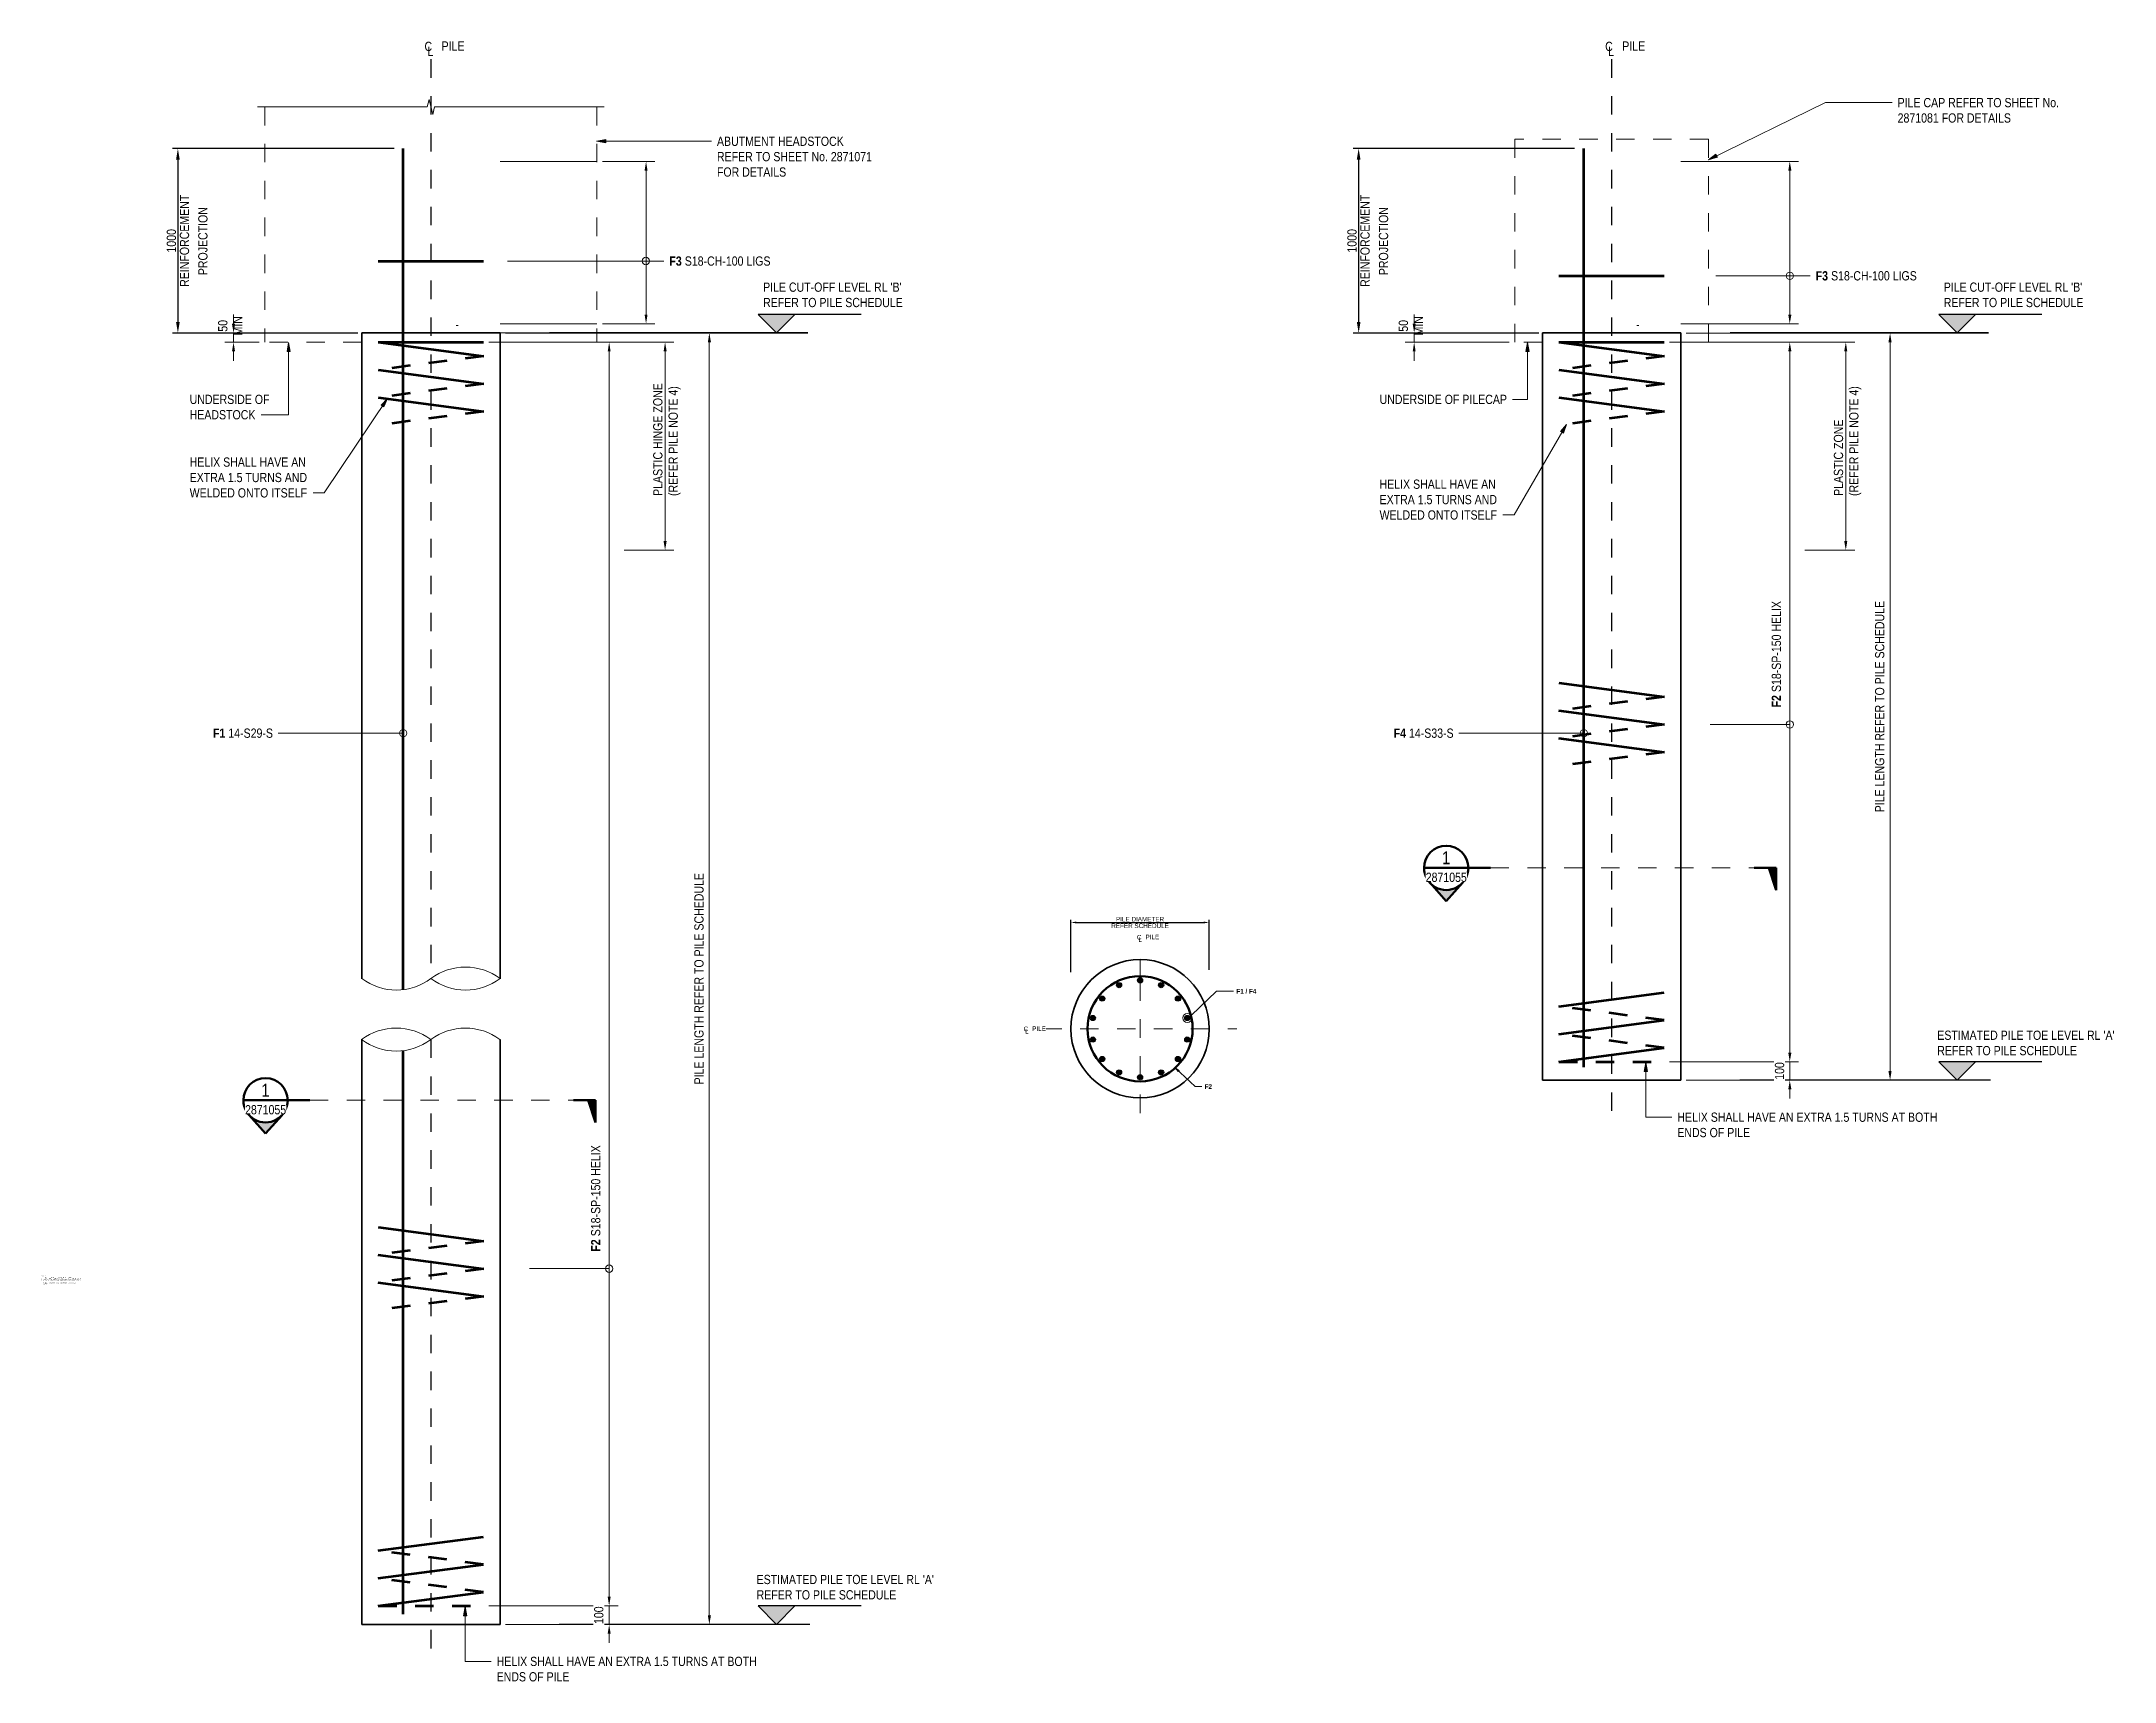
# Model space of a CAD drawing. Header units: metres. Extents: x 1.3 to 12.5, y 0.4 to 9.3.
import ezdxf

# ---------------------------------------------------------------- set-up
doc = ezdxf.new("R2010")
doc.units = ezdxf.units.M
for name, pattern in [('Dot_Section Line', [0.02, 0, -0.02]), ('JacobsCenter', [0.015, 0.009, -0.0015, 0.003, -0.0015]), ('JacobsDash', [0.0045, 0.003, -0.0015])]:
    doc.linetypes.add(name, pattern=pattern)
doc.layers.get('Defpoints').update_dxf_attribs({"color": 41})
for name, color, linetype, lineweight in [('D-BDGE', 7, 'Continuous', 13), ('D-BDGE-LINE', 7, 'Continuous', 9), ('D-ENHA-ANNO-TEXT', 7, 'Continuous', 9), ('D-ENHA-GEN-LINE', 7, 'Continuous', 9), ('D-ENHA-TEXT', 7, 'Continuous', 9), ('D-ENHA-TEXT-DIMS', 7, 'Continuous', 9)]:
    doc.layers.add(name, color=color, linetype=linetype, lineweight=lineweight)
doc.styles.add('Arial Narrow', font='ARIALN.TTF', dxfattribs={"height": 0.0035})
doc.styles.add('Arial Narrow_1', font='ARIALN.TTF', dxfattribs={"height": 0.005})
doc.styles.add('Arial Narrow_2', font='ARIALN.TTF', dxfattribs={"height": 0.05})
doc.styles.add('Arial Narrow_3', font='ARIALN.TTF', dxfattribs={"height": 0.0025})
doc.styles.add('Arial Narrow_4', font='ARIALN.TTF', dxfattribs={"height": 0.07})
doc.styles.add('Arial Narrow_5', font='ARIALN.TTF', dxfattribs={"height": 0.025})
doc.styles.add('Arial Narrow_B', font='ARIALNB.TTF', dxfattribs={"height": 0.05})
doc.styles.add('Arial Narrow_B_1', font='ARIALNB.TTF', dxfattribs={"height": 0.025})
doc.dimstyles.new('____ddd____', dxfattribs={"dimscale": 0.3048, "dimtxt": 0.051172, "dimasz": 0.19685, "dimexe": 0.098425, "dimexo": 0.065617, "dimgap": 0.032808, "dimtad": 1, "dimdec": 0, "dimlfac": 1000, "dimzin": 0, "dimdsep": 46, "dimtxsty": 'Arial Narrow_2', "dimsah": 1, "dimcen": 0.09, "dimaunit": 1, "dimadec": 4, "dimazin": 0, "dimtfac": 1, "dimtdec": 4, "dimtix": 1, "dimtmove": 0, "dimatfit": 3, "dimfxl": 1, "dimtvp": 1, "dimtolj": 1, "dimtzin": 0, "dimarcsym": 2})
doc.dimstyles.new('____ddd_____1', dxfattribs={"dimscale": 0.3048, "dimtxt": 0.025586, "dimasz": 0.098425, "dimexe": 0.049213, "dimexo": 0.032808, "dimgap": 0.016404, "dimtad": 1, "dimdec": 0, "dimlfac": 1000, "dimzin": 0, "dimdsep": 46, "dimtxsty": 'Arial Narrow_5', "dimsah": 1, "dimcen": 0.09, "dimaunit": 1, "dimadec": 4, "dimazin": 0, "dimtfac": 1, "dimtdec": 4, "dimtix": 1, "dimtmove": 0, "dimatfit": 3, "dimfxl": 1, "dimtvp": 1, "dimtolj": 1, "dimtzin": 0, "dimarcsym": 2})
doc.dimstyles.new('Dimension_Standard_O__mm_', dxfattribs={"dimscale": 0.3048, "dimtxt": 0.051172, "dimasz": 0.164042, "dimexe": 0.15748, "dimexo": 0.098425, "dimgap": 0.098425, "dimtad": 1, "dimdec": 0, "dimlfac": 1000, "dimzin": 0, "dimdsep": 46, "dimtxsty": 'Arial Narrow_2', "dimsah": 1, "dimcen": 0.09, "dimaunit": 1, "dimadec": 4, "dimazin": 0, "dimtfac": 1, "dimtdec": 4, "dimtix": 1, "dimtmove": 0, "dimatfit": 3, "dimfxl": 1, "dimtvp": 1, "dimtfill": 1, "dimtolj": 1, "dimtzin": 0, "dimlwd": 18, "dimlwe": 18, "dimarcsym": 2})
doc.dimstyles.new('Dimension_Standard_O__mm__1', dxfattribs={"dimscale": 0.3048, "dimtxt": 0.051172, "dimasz": 0.164042, "dimexe": 0.15748, "dimexo": 0.098425, "dimgap": 0.098425, "dimtad": 1, "dimdec": 0, "dimlfac": 1000, "dimzin": 0, "dimdsep": 46, "dimtxsty": 'Arial Narrow_2', "dimsah": 1, "dimcen": 0.09, "dimaunit": 1, "dimadec": 4, "dimazin": 0, "dimtfac": 1, "dimtdec": 4, "dimtix": 1, "dimtmove": 2, "dimatfit": 3, "dimfxl": 1, "dimtvp": 1, "dimtfill": 1, "dimtolj": 1, "dimtzin": 0, "dimlwd": 18, "dimlwe": 18, "dimarcsym": 2})
doc.dimstyles.new('Dimension_Standard_T__mm_', dxfattribs={"dimscale": 0.3048, "dimtxt": 0.051172, "dimasz": 0.164042, "dimexe": 0.15748, "dimexo": 0.098425, "dimgap": 0.065617, "dimtad": 1, "dimdec": 0, "dimlfac": 1000, "dimzin": 0, "dimdsep": 46, "dimtxsty": 'Arial Narrow_2', "dimsah": 1, "dimcen": 0.09, "dimaunit": 1, "dimadec": 4, "dimazin": 0, "dimtfac": 1, "dimtdec": 4, "dimtix": 1, "dimtmove": 2, "dimatfit": 3, "dimfxl": 1, "dimtvp": 1, "dimtolj": 1, "dimtzin": 0, "dimlwd": 18, "dimlwe": 18, "dimarcsym": 2})

msp = doc.modelspace()

# ---------------------------------------------------------------- texts
at = {"layer": 'D-ENHA-TEXT', "attachment_point": 1, "bg_fill": 3, "box_fill_scale": 1, "bg_fill_color": 256, "bg_fill_true_color": 13158600, "bg_fill_transparency": 0}
for s, insert, char_height, style in [("PILE CUT-OFF LEVEL RL 'B'", (5.2214, 8.0158), 0.05, 'Arial Narrow_2'), ("PILE CUT-OFF LEVEL RL 'B'", (11.6218, 8.0158), 0.05, 'Arial Narrow_2'), ('UNDERSIDE OF ', (2.1129, 7.4074), 0.05, 'Arial Narrow_2'), ('HELIX SHALL HAVE AN ', (2.1129, 7.0674), 0.05, 'Arial Narrow_2'), ('HELIX SHALL HAVE AN ', (8.5635, 6.9477), 0.05, 'Arial Narrow_2'), ('F1 ', (2.2392, 5.5982), 0.05, 'Arial Narrow_B'), ('F4 ', (8.6396, 5.5982), 0.05, 'Arial Narrow_B'), ('1.', (1.3095, 2.6237), 0.0035, 'Arial Narrow')]:
    msp.add_mtext(s, dxfattribs=dict(at, insert=insert, char_height=char_height, style=style))
at = {"layer": 'D-ENHA-TEXT', "char_height": 0.05, "attachment_point": 1, "style": 'Arial Narrow_2', "bg_fill": 3, "box_fill_scale": 1, "bg_fill_color": 256, "bg_fill_transparency": 0}
for insert in [(11.5868, 3.9608), (5.1864, 1.0108)]:
    msp.add_mtext("ESTIMATED PILE TOE LEVEL RL 'A'", dxfattribs=dict(at, insert=insert))

# ---------------------------------------------------------------- blocks, each defined once
blk = doc.blocks.new('BREAK LINE - INPUT VIEW SCALE_R13 - Std Break-5309510-DRG-2871055 - PILE ELEVATION')
at = {"layer": 'D-BDGE-LINE'}
for p, q in [((0.88, 0), (-0.04, 0)), ((0.89, 0.04), (0.88, 0)), ((0.91, -0.04), (0.89, 0.04)), ((0.92, 0), (0.91, -0.04)), ((1.84, 0), (0.92, 0))]:
    blk.add_line(p, q, dxfattribs=at)
blk = doc.blocks.new('CS_DET_Pile-Column_BreakLine - CS_Tubular BreakLine-5473290-DRG-2871055 - PILE ELEVATION')
at = {"layer": 'D-BDGE-LINE', "lineweight": 18}
for centre, start, end in [((0.188, 0.249), 232.9573, 307.0427), ((0.563, -0.248), 52.9573, 127.0427), ((0.563, 0.249), 232.9573, 307.0427)]:
    blk.add_arc(centre, 0.311, start, end, dxfattribs=at)
blk = doc.blocks.new('DIMBLOCK1-DRG-2871055 - PILE ELEVATION')
at = {"layer": 'D-ENHA-TEXT-DIMS', "color": 0, "lineweight": -2, "transparency": 16777216}
for p, q in [((3.221, 8.742), (2.019, 8.742)), ((2.049, 8.682), (2.049, 7.802)), ((3.025, 7.742), (2.019, 7.742))]:
    blk.add_line(p, q, dxfattribs=at)
at = {"layer": 'D-ENHA-TEXT-DIMS', "color": 0, "transparency": 16777216}
for points in [[(2.039, 8.682), (2.059, 8.682), (2.049, 8.742)], [(2.039, 7.802), (2.059, 7.802), (2.049, 7.742)]]:
    blk.add_solid(points, dxfattribs=at)
at = {"layer": 'Defpoints', "color": 0, "transparency": 16777216}
for p in [(3.241, 8.742), (2.049, 7.742), (3.045, 7.742)]:
    blk.add_point(p, dxfattribs=at)
at = {"layer": 'D-ENHA-TEXT-DIMS', "color": 0, "transparency": 16777216, "char_height": 0.05, "width": 0.60041, "attachment_point": 5, "rotation": 90, "style": 'Arial Narrow_2'}
for s, insert in [('\\A1;REINFORCEMENT', (2.085, 8.242)), ('\\A1;1000', (2.014, 8.242))]:
    blk.add_mtext(s, dxfattribs=dict(at, insert=insert))
blk = doc.blocks.new('DIMBLOCK2-DRG-2871055 - PILE ELEVATION')
at = {"layer": 'D-ENHA-TEXT-DIMS', "color": 0, "lineweight": 18, "transparency": 16777216}
for p, q in [((2.351, 7.792), (2.351, 7.842)), ((3.015, 7.742), (2.303, 7.742)), ((2.49, 7.692), (2.303, 7.692)), ((2.351, 7.692), (2.351, 7.742)), ((2.351, 7.642), (2.351, 7.592))]:
    blk.add_line(p, q, dxfattribs=at)
at = {"layer": 'D-ENHA-TEXT-DIMS', "color": 0, "transparency": 16777216}
for points in [[(2.342, 7.792), (2.359, 7.792), (2.351, 7.742)], [(2.342, 7.642), (2.359, 7.642), (2.351, 7.692)]]:
    blk.add_solid(points, dxfattribs=at)
at = {"layer": 'Defpoints', "color": 0, "transparency": 16777216}
for p in [(2.351, 7.742), (2.52, 7.692), (3.045, 7.742)]:
    blk.add_point(p, dxfattribs=at)
at = {"layer": 'D-ENHA-TEXT-DIMS', "color": 0, "lineweight": 18, "transparency": 16777216, "insert": (2.333, 7.781), "char_height": 0.05, "width": 0.12671, "attachment_point": 5, "rotation": 90, "line_spacing_factor": 0.974696, "style": 'Arial Narrow_2'}
blk.add_mtext('\\A1;50\\PMIN', dxfattribs=at)
blk = doc.blocks.new('BR_A3_SYMB_REO_DIM_DOT_R17 - SCALE 20-5308917-DRG-2871055 - PILE ELEVATION')
at = {"layer": 'D-ENHA-GEN-LINE'}
blk.add_circle((0, 0), 0.001, dxfattribs=at)
blk = doc.blocks.new('CS_Annot_Centreline Symbol1 - CS_Annot_Centreline Symbol 2-5308920-DRG-2871055 - PILE ELEVATION')
at = {"layer": 'D-ENHA-GEN-LINE', "char_height": 0.0025, "attachment_point": 1, "style": 'Arial Narrow_3'}
for s, insert, width in [('C  ', (-0.00119, 0.00463), 0.0044093), ('L', (-0.00041, 0.00329), 0.0019241)]:
    blk.add_mtext(s, dxfattribs=dict(at, insert=insert, width=width))
blk = doc.blocks.new('DIMBLOCK3-DRG-2871055 - PILE ELEVATION')
at = {"layer": 'D-ENHA-TEXT-DIMS', "color": 0, "lineweight": 18, "transparency": 16777216}
for p, q in [((3.825, 7.742), (4.978, 7.742)), ((4.93, 0.792), (4.93, 7.692)), ((3.825, 0.742), (4.978, 0.742))]:
    blk.add_line(p, q, dxfattribs=at)
at = {"layer": 'D-ENHA-TEXT-DIMS', "color": 0, "transparency": 16777216}
for points in [[(4.922, 7.692), (4.939, 7.692), (4.93, 7.742)], [(4.922, 0.792), (4.939, 0.792), (4.93, 0.742)]]:
    blk.add_solid(points, dxfattribs=at)
at = {"layer": 'Defpoints', "color": 0, "transparency": 16777216}
for p in [(3.795, 7.742), (4.93, 7.742), (3.795, 0.742)]:
    blk.add_point(p, dxfattribs=at)
at = {"layer": 'D-ENHA-TEXT-DIMS', "color": 0, "lineweight": 18, "transparency": 16777216, "insert": (4.874, 4.242), "char_height": 0.05, "width": 1.37725, "attachment_point": 5, "rotation": 90, "style": 'Arial Narrow_2', "bg_fill": 3, "box_fill_scale": 1.1, "bg_fill_color": 256, "bg_fill_true_color": 13158600, "bg_fill_transparency": 0}
blk.add_mtext('\\A1;PILE LENGTH REFER TO PILE SCHEDULE', dxfattribs=at)
blk = doc.blocks.new('Drafting View - sectionTail-4870194-DRG-2871055 - PILE ELEVATION')
at = {"layer": 'D-ENHA-ANNO-TEXT'}
blk.add_hatch(color=256, dxfattribs=at).paths.add_polyline_path([(-0.006, 0.006), (-0.004, 0), (-0.006, 0)])
at = {"layer": 'D-ENHA-ANNO-TEXT', "lineweight": 50}
for p, q in [((-0.006, 0.006), (-0.006, 0)), ((-0.004, 0), (-0.006, 0.006)), ((-0.006, 0), (-0.004, 0)), ((-0.006, 0), (0, 0))]:
    blk.add_line(p, q, dxfattribs=at)
blk = doc.blocks.new('Drafting View - SectionHead-4898858-DRG-2871055 - PILE ELEVATION')
at = {"layer": 'D-ENHA-ANNO-TEXT'}
h = blk.add_hatch(color=256, dxfattribs=at)
edge = h.paths.add_edge_path()
edge.add_line((-0.002, 0.009), (0.00247, 0.004))
edge.add_arc((-0.002, 0), 0.006, 41.8277, 138.1723)
edge.add_line((-0.00647, 0.004), (-0.002, 0.009))
at = {"layer": 'D-ENHA-ANNO-TEXT', "lineweight": 50}
for p, q in [((-0.002, 0.009), (-0.00647, 0.004)), ((0.00247, 0.004), (-0.002, 0.009)), ((0.004, 0), (0.01, 0))]:
    blk.add_line(p, q, dxfattribs=at)
for start, end in [(360, 180), (180, 360)]:
    blk.add_arc((-0.002, 0), 0.006, start, end, dxfattribs=at)
blk = doc.blocks.new('DIMBLOCK4-DRG-2871055 - PILE ELEVATION')
at = {"layer": 'D-ENHA-TEXT-DIMS', "color": 0, "lineweight": 18, "transparency": 16777216}
for p, q in [((3.735, 7.692), (4.435, 7.692)), ((4.387, 0.892), (4.387, 7.642)), ((3.735, 0.842), (4.435, 0.842))]:
    blk.add_line(p, q, dxfattribs=at)
at = {"layer": 'D-ENHA-TEXT-DIMS', "color": 0, "transparency": 16777216}
for points in [[(4.379, 7.642), (4.395, 7.642), (4.387, 7.692)], [(4.379, 0.892), (4.395, 0.892), (4.387, 0.842)]]:
    blk.add_solid(points, dxfattribs=at)
at = {"layer": 'Defpoints', "color": 0, "transparency": 16777216}
for p in [(3.705, 7.692), (4.387, 7.692), (3.705, 0.842)]:
    blk.add_point(p, dxfattribs=at)
at = {"layer": 'D-ENHA-TEXT-DIMS', "color": 0, "lineweight": 18, "transparency": 16777216, "insert": (4.327, 4.267), "char_height": 0.05, "attachment_point": 5, "rotation": 90, "style": 'Arial Narrow_2', "bg_fill": 3, "box_fill_scale": 1.1, "bg_fill_color": 256, "bg_fill_true_color": 13158600, "bg_fill_transparency": 0}
blk.add_mtext('\\A1;\u200e', dxfattribs=at)
blk = doc.blocks.new('DIMBLOCK5-DRG-2871055 - PILE ELEVATION')
at = {"layer": 'D-ENHA-TEXT-DIMS', "color": 0, "lineweight": 18, "transparency": 16777216}
for p, q in [((3.735, 7.692), (4.738, 7.692)), ((4.69, 6.615), (4.69, 7.642)), ((4.468, 6.565), (4.738, 6.565))]:
    blk.add_line(p, q, dxfattribs=at)
at = {"layer": 'D-ENHA-TEXT-DIMS', "color": 0, "transparency": 16777216}
for points in [[(4.682, 7.642), (4.699, 7.642), (4.69, 7.692)], [(4.682, 6.615), (4.699, 6.615), (4.69, 6.565)]]:
    blk.add_solid(points, dxfattribs=at)
at = {"layer": 'Defpoints', "color": 0, "transparency": 16777216}
for p in [(3.705, 7.692), (4.69, 7.692), (4.438, 6.565)]:
    blk.add_point(p, dxfattribs=at)
at = {"layer": 'D-ENHA-TEXT-DIMS', "color": 0, "lineweight": 18, "transparency": 16777216, "insert": (4.631, 7.129), "char_height": 0.05, "attachment_point": 5, "rotation": 90, "style": 'Arial Narrow_2', "bg_fill": 3, "box_fill_scale": 1.1, "bg_fill_color": 256, "bg_fill_true_color": 13158600, "bg_fill_transparency": 0}
blk.add_mtext('\\A1;\u200e', dxfattribs=at)
blk = doc.blocks.new('DIMBLOCK6-DRG-2871055 - PILE ELEVATION')
at = {"layer": 'D-ENHA-TEXT-DIMS', "color": 0, "lineweight": 18, "transparency": 16777216}
for p, q in [((4.387, 0.892), (4.387, 0.942)), ((3.735, 0.842), (4.435, 0.842)), ((4.387, 0.742), (4.387, 0.842)), ((3.825, 0.742), (4.435, 0.742)), ((4.387, 0.692), (4.387, 0.642))]:
    blk.add_line(p, q, dxfattribs=at)
at = {"layer": 'D-ENHA-TEXT-DIMS', "color": 0, "transparency": 16777216}
for points in [[(4.379, 0.892), (4.395, 0.892), (4.387, 0.842)], [(4.379, 0.692), (4.395, 0.692), (4.387, 0.742)]]:
    blk.add_solid(points, dxfattribs=at)
at = {"layer": 'Defpoints', "color": 0, "transparency": 16777216}
for p in [(3.705, 0.842), (3.795, 0.742)]:
    blk.add_point(p, dxfattribs=at)
at = {"layer": 'D-ENHA-TEXT-DIMS', "color": 0, "lineweight": 18, "transparency": 16777216, "insert": (4.331, 0.792), "char_height": 0.05, "width": 0.11404, "attachment_point": 5, "rotation": 90, "style": 'Arial Narrow_2', "bg_fill": 3, "box_fill_scale": 1.1, "bg_fill_color": 256, "bg_fill_true_color": 13158600, "bg_fill_transparency": 0}
blk.add_mtext('\\A1;100', dxfattribs=at)
at = {"layer": 'Defpoints', "color": 0, "transparency": 16777216}
blk.add_point((4.387, 0.842), dxfattribs=at)
blk = doc.blocks.new('DIMBLOCK7-DRG-2871055 - PILE ELEVATION')
at = {"layer": 'D-ENHA-TEXT-DIMS', "color": 0, "lineweight": 18, "transparency": 16777216}
for p, q in [((4.35, 8.672), (4.635, 8.672)), ((4.587, 7.842), (4.587, 8.622)), ((4.35, 7.792), (4.635, 7.792))]:
    blk.add_line(p, q, dxfattribs=at)
at = {"layer": 'D-ENHA-TEXT-DIMS', "color": 0, "transparency": 16777216}
for points in [[(4.579, 8.622), (4.595, 8.622), (4.587, 8.672)], [(4.579, 7.842), (4.595, 7.842), (4.587, 7.792)]]:
    blk.add_solid(points, dxfattribs=at)
at = {"layer": 'Defpoints', "color": 0, "transparency": 16777216}
for p in [(4.32, 8.672), (4.587, 8.672), (4.32, 7.792)]:
    blk.add_point(p, dxfattribs=at)
at = {"layer": 'D-ENHA-TEXT-DIMS', "color": 0, "lineweight": 18, "transparency": 16777216, "insert": (4.527, 8.232), "char_height": 0.05, "attachment_point": 5, "rotation": 90, "style": 'Arial Narrow_2', "bg_fill": 3, "box_fill_scale": 1.1, "bg_fill_color": 256, "bg_fill_true_color": 13158600, "bg_fill_transparency": 0}
blk.add_mtext('\\A1;\u200e', dxfattribs=at)
blk = doc.blocks.new('DIMBLOCK8-DRG-2871055 - SECTION 2')
at = {"layer": 'D-ENHA-TEXT-DIMS', "color": 0, "lineweight": -2, "transparency": 16777216}
for p, q in [((6.89, 4.278), (6.89, 4.562)), ((6.92, 4.547), (7.61, 4.547)), ((7.64, 4.291), (7.64, 4.562))]:
    blk.add_line(p, q, dxfattribs=at)
at = {"layer": 'D-ENHA-TEXT-DIMS', "color": 0, "transparency": 16777216}
for points in [[(6.92, 4.552), (6.92, 4.542), (6.89, 4.547)], [(7.61, 4.552), (7.61, 4.542), (7.64, 4.547)]]:
    blk.add_solid(points, dxfattribs=at)
at = {"layer": 'Defpoints', "color": 0, "transparency": 16777216}
for p in [(7.64, 4.547), (7.64, 4.281), (6.89, 4.268)]:
    blk.add_point(p, dxfattribs=at)
at = {"layer": 'D-ENHA-TEXT-DIMS', "color": 0, "transparency": 16777216, "char_height": 0.025, "width": 0.31336, "attachment_point": 5, "style": 'Arial Narrow_5'}
for s, insert in [('\\A1;REFER SCHEDULE', (7.265, 4.529)), ('\\A1;PILE DIAMETER', (7.265, 4.565))]:
    blk.add_mtext(s, dxfattribs=dict(at, insert=insert))
blk = doc.blocks.new('CS_Annot_Centreline Symbol1 - CS_Annot_Centreline Symbol-5309845-DRG-2871055 - SECTION 2')
at = {"layer": 'D-ENHA-GEN-LINE', "char_height": 0.0025, "attachment_point": 1, "style": 'Arial Narrow_3'}
for s, insert, width in [('C  ', (-0.0012, 0.0046), 0.004409), ('L', (-0.0004, 0.0033), 0.001924)]:
    blk.add_mtext(s, dxfattribs=dict(at, insert=insert, width=width))
blk = doc.blocks.new('DIMBLOCK9-DRG-2871055 - PILE ELEVATION -1')
at = {"layer": 'D-ENHA-TEXT-DIMS', "color": 0, "lineweight": -2, "transparency": 16777216}
for p, q in [((9.621, 8.742), (8.42, 8.742)), ((8.45, 8.682), (8.45, 7.802)), ((9.426, 7.742), (8.42, 7.742))]:
    blk.add_line(p, q, dxfattribs=at)
at = {"layer": 'D-ENHA-TEXT-DIMS', "color": 0, "transparency": 16777216}
for points in [[(8.44, 8.682), (8.46, 8.682), (8.45, 8.742)], [(8.44, 7.802), (8.46, 7.802), (8.45, 7.742)]]:
    blk.add_solid(points, dxfattribs=at)
at = {"layer": 'Defpoints', "color": 0, "transparency": 16777216}
for p in [(9.641, 8.742), (8.45, 7.742), (9.446, 7.742)]:
    blk.add_point(p, dxfattribs=at)
at = {"layer": 'D-ENHA-TEXT-DIMS', "color": 0, "transparency": 16777216, "char_height": 0.05, "width": 0.60041, "attachment_point": 5, "rotation": 90, "style": 'Arial Narrow_2'}
for s, insert in [('\\A1;REINFORCEMENT', (8.485, 8.242)), ('\\A1;1000', (8.414, 8.242))]:
    blk.add_mtext(s, dxfattribs=dict(at, insert=insert))
blk = doc.blocks.new('DIMBLOCK10-DRG-2871055 - PILE ELEVATION -1')
at = {"layer": 'D-ENHA-TEXT-DIMS', "color": 0, "lineweight": 18, "transparency": 16777216}
for p, q in [((8.751, 7.792), (8.751, 7.842)), ((9.416, 7.742), (8.703, 7.742)), ((9.266, 7.692), (8.703, 7.692)), ((8.751, 7.692), (8.751, 7.742)), ((8.751, 7.642), (8.751, 7.592))]:
    blk.add_line(p, q, dxfattribs=at)
at = {"layer": 'D-ENHA-TEXT-DIMS', "color": 0, "transparency": 16777216}
for points in [[(8.743, 7.792), (8.759, 7.792), (8.751, 7.742)], [(8.743, 7.642), (8.759, 7.642), (8.751, 7.692)]]:
    blk.add_solid(points, dxfattribs=at)
at = {"layer": 'Defpoints', "color": 0, "transparency": 16777216}
for p in [(8.751, 7.742), (9.296, 7.692), (9.446, 7.742)]:
    blk.add_point(p, dxfattribs=at)
at = {"layer": 'D-ENHA-TEXT-DIMS', "color": 0, "lineweight": 18, "transparency": 16777216, "insert": (8.733, 7.781), "char_height": 0.05, "width": 0.12671, "attachment_point": 5, "rotation": 90, "line_spacing_factor": 0.974696, "style": 'Arial Narrow_2'}
blk.add_mtext('\\A1;50\\PMIN', dxfattribs=at)
blk = doc.blocks.new('BR_A3_SYMB_REO_DIM_DOT_R17 - SCALE 20-5308917-DRG-2871055 - PILE ELEVATION -1')
at = {"layer": 'D-ENHA-GEN-LINE'}
blk.add_circle((0, 0), 0.001, dxfattribs=at)
blk = doc.blocks.new('CS_Annot_Centreline Symbol1 - CS_Annot_Centreline Symbol 2-5308920-DRG-2871055 - PILE ELEVATION -1')
at = {"layer": 'D-ENHA-GEN-LINE', "char_height": 0.0025, "attachment_point": 1, "style": 'Arial Narrow_3'}
for s, insert, width in [('C  ', (-0.00119, 0.00463), 0.0044093), ('L', (-0.00041, 0.00329), 0.0019241)]:
    blk.add_mtext(s, dxfattribs=dict(at, insert=insert, width=width))
blk = doc.blocks.new('DIMBLOCK11-DRG-2871055 - PILE ELEVATION -1')
at = {"layer": 'D-ENHA-TEXT-DIMS', "color": 0, "lineweight": 18, "transparency": 16777216}
for p, q in [((10.226, 7.742), (11.379, 7.742)), ((11.331, 3.742), (11.331, 7.692)), ((10.226, 3.692), (11.379, 3.692))]:
    blk.add_line(p, q, dxfattribs=at)
at = {"layer": 'D-ENHA-TEXT-DIMS', "color": 0, "transparency": 16777216}
for points in [[(11.322, 7.692), (11.339, 7.692), (11.331, 7.742)], [(11.322, 3.742), (11.339, 3.742), (11.331, 3.692)]]:
    blk.add_solid(points, dxfattribs=at)
at = {"layer": 'Defpoints', "color": 0, "transparency": 16777216}
for p in [(10.196, 7.742), (11.331, 7.742), (10.196, 3.692)]:
    blk.add_point(p, dxfattribs=at)
at = {"layer": 'D-ENHA-TEXT-DIMS', "color": 0, "lineweight": 18, "transparency": 16777216, "insert": (11.275, 5.717), "char_height": 0.05, "width": 1.37725, "attachment_point": 5, "rotation": 90, "style": 'Arial Narrow_2', "bg_fill": 3, "box_fill_scale": 1.1, "bg_fill_color": 256, "bg_fill_true_color": 13158600, "bg_fill_transparency": 0}
blk.add_mtext('\\A1;PILE LENGTH REFER TO PILE SCHEDULE', dxfattribs=at)
blk = doc.blocks.new('Drafting View - sectionTail-4870194-DRG-2871055 - PILE ELEVATION -1')
at = {"layer": 'D-ENHA-ANNO-TEXT'}
blk.add_hatch(color=256, dxfattribs=at).paths.add_polyline_path([(-0.006, 0.006), (-0.004, 0), (-0.006, 0)])
at = {"layer": 'D-ENHA-ANNO-TEXT', "lineweight": 50}
for p, q in [((-0.006, 0.006), (-0.006, 0)), ((-0.004, 0), (-0.006, 0.006)), ((-0.006, 0), (-0.004, 0)), ((-0.006, 0), (0, 0))]:
    blk.add_line(p, q, dxfattribs=at)
blk = doc.blocks.new('Drafting View - SectionHead-4898858-DRG-2871055 - PILE ELEVATION -1')
at = {"layer": 'D-ENHA-ANNO-TEXT'}
h = blk.add_hatch(color=256, dxfattribs=at)
edge = h.paths.add_edge_path()
edge.add_line((-0.002, 0.009), (0.00247, 0.004))
edge.add_arc((-0.002, 0), 0.006, 41.8277, 138.1723)
edge.add_line((-0.00647, 0.004), (-0.002, 0.009))
at = {"layer": 'D-ENHA-ANNO-TEXT', "lineweight": 50}
for p, q in [((-0.002, 0.009), (-0.00647, 0.004)), ((0.00247, 0.004), (-0.002, 0.009)), ((0.004, 0), (0.01, 0))]:
    blk.add_line(p, q, dxfattribs=at)
for start, end in [(360, 180), (180, 360)]:
    blk.add_arc((-0.002, 0), 0.006, start, end, dxfattribs=at)
blk = doc.blocks.new('DIMBLOCK12-DRG-2871055 - PILE ELEVATION -1')
at = {"layer": 'D-ENHA-TEXT-DIMS', "color": 0, "lineweight": 18, "transparency": 16777216}
for p, q in [((10.136, 7.692), (10.835, 7.692)), ((10.787, 3.842), (10.787, 7.642)), ((10.136, 3.792), (10.835, 3.792))]:
    blk.add_line(p, q, dxfattribs=at)
at = {"layer": 'D-ENHA-TEXT-DIMS', "color": 0, "transparency": 16777216}
for points in [[(10.779, 7.642), (10.796, 7.642), (10.787, 7.692)], [(10.779, 3.842), (10.796, 3.842), (10.787, 3.792)]]:
    blk.add_solid(points, dxfattribs=at)
at = {"layer": 'Defpoints', "color": 0, "transparency": 16777216}
for p in [(10.106, 7.692), (10.787, 7.692), (10.106, 3.792)]:
    blk.add_point(p, dxfattribs=at)
at = {"layer": 'D-ENHA-TEXT-DIMS', "color": 0, "lineweight": 18, "transparency": 16777216, "insert": (10.728, 5.742), "char_height": 0.05, "attachment_point": 5, "rotation": 90, "style": 'Arial Narrow_2', "bg_fill": 3, "box_fill_scale": 1.1, "bg_fill_color": 256, "bg_fill_true_color": 13158600, "bg_fill_transparency": 0}
blk.add_mtext('\\A1;\u200e', dxfattribs=at)
blk = doc.blocks.new('DIMBLOCK13-DRG-2871055 - PILE ELEVATION -1')
at = {"layer": 'D-ENHA-TEXT-DIMS', "color": 0, "lineweight": 18, "transparency": 16777216}
for p, q in [((10.136, 7.692), (11.139, 7.692)), ((11.091, 6.615), (11.091, 7.642)), ((10.868, 6.565), (11.139, 6.565))]:
    blk.add_line(p, q, dxfattribs=at)
at = {"layer": 'D-ENHA-TEXT-DIMS', "color": 0, "transparency": 16777216}
for points in [[(11.082, 7.642), (11.099, 7.642), (11.091, 7.692)], [(11.082, 6.615), (11.099, 6.615), (11.091, 6.565)]]:
    blk.add_solid(points, dxfattribs=at)
at = {"layer": 'Defpoints', "color": 0, "transparency": 16777216}
for p in [(10.106, 7.692), (11.091, 7.692), (10.838, 6.565)]:
    blk.add_point(p, dxfattribs=at)
at = {"layer": 'D-ENHA-TEXT-DIMS', "color": 0, "lineweight": 18, "transparency": 16777216, "insert": (11.031, 7.129), "char_height": 0.05, "attachment_point": 5, "rotation": 90, "style": 'Arial Narrow_2', "bg_fill": 3, "box_fill_scale": 1.1, "bg_fill_color": 256, "bg_fill_true_color": 13158600, "bg_fill_transparency": 0}
blk.add_mtext('\\A1;\u200e', dxfattribs=at)
blk = doc.blocks.new('DIMBLOCK14-DRG-2871055 - PILE ELEVATION -1')
at = {"layer": 'D-ENHA-TEXT-DIMS', "color": 0, "lineweight": 18, "transparency": 16777216}
for p, q in [((10.787, 3.842), (10.787, 3.892)), ((10.136, 3.792), (10.835, 3.792)), ((10.787, 3.692), (10.787, 3.792)), ((10.226, 3.692), (10.835, 3.692)), ((10.787, 3.642), (10.787, 3.592))]:
    blk.add_line(p, q, dxfattribs=at)
at = {"layer": 'D-ENHA-TEXT-DIMS', "color": 0, "transparency": 16777216}
for points in [[(10.779, 3.842), (10.796, 3.842), (10.787, 3.792)], [(10.779, 3.642), (10.796, 3.642), (10.787, 3.692)]]:
    blk.add_solid(points, dxfattribs=at)
at = {"layer": 'Defpoints', "color": 0, "transparency": 16777216}
for p in [(10.106, 3.792), (10.196, 3.692)]:
    blk.add_point(p, dxfattribs=at)
at = {"layer": 'D-ENHA-TEXT-DIMS', "color": 0, "lineweight": 18, "transparency": 16777216, "insert": (10.732, 3.742), "char_height": 0.05, "width": 0.11404, "attachment_point": 5, "rotation": 90, "style": 'Arial Narrow_2', "bg_fill": 3, "box_fill_scale": 1.1, "bg_fill_color": 256, "bg_fill_true_color": 13158600, "bg_fill_transparency": 0}
blk.add_mtext('\\A1;100', dxfattribs=at)
at = {"layer": 'Defpoints', "color": 0, "transparency": 16777216}
blk.add_point((10.787, 3.792), dxfattribs=at)
blk = doc.blocks.new('DIMBLOCK15-DRG-2871055 - PILE ELEVATION -1')
at = {"layer": 'D-ENHA-TEXT-DIMS', "color": 0, "lineweight": 18, "transparency": 16777216}
for p, q in [((10.567, 8.672), (10.835, 8.672)), ((10.787, 7.842), (10.787, 8.622)), ((10.567, 7.792), (10.835, 7.792))]:
    blk.add_line(p, q, dxfattribs=at)
at = {"layer": 'D-ENHA-TEXT-DIMS', "color": 0, "transparency": 16777216}
for points in [[(10.779, 8.622), (10.796, 8.622), (10.787, 8.672)], [(10.779, 7.842), (10.796, 7.842), (10.787, 7.792)]]:
    blk.add_solid(points, dxfattribs=at)
at = {"layer": 'Defpoints', "color": 0, "transparency": 16777216}
for p in [(10.537, 8.672), (10.787, 8.672), (10.537, 7.792)]:
    blk.add_point(p, dxfattribs=at)
at = {"layer": 'D-ENHA-TEXT-DIMS', "color": 0, "lineweight": 18, "transparency": 16777216, "insert": (10.728, 8.232), "char_height": 0.05, "attachment_point": 5, "rotation": 90, "style": 'Arial Narrow_2', "bg_fill": 3, "box_fill_scale": 1.1, "bg_fill_color": 256, "bg_fill_true_color": 13158600, "bg_fill_transparency": 0}
blk.add_mtext('\\A1;\u200e', dxfattribs=at)

# ---------------------------------------------------------------- dimensions: what is measured, and where the dimension line sits
at = {"layer": 'D-ENHA-TEXT-DIMS'}
for base, p1, p2, picture, middle in [((2.0492, 7.7424), (3.2408, 8.7424), (3.0454, 7.7424), 'DIMBLOCK1-DRG-2871055 - PILE ELEVATION', (2.0492, 8.2424)), ((8.4496, 7.7424), (9.6412, 8.7424), (9.4458, 7.7424), 'DIMBLOCK9-DRG-2871055 - PILE ELEVATION -1', (8.4496, 8.2424))]:
    dim = msp.add_linear_dim(base=base, p1=p1, p2=p2, angle=90, text='<>\\XREINFORCEMENT', dimstyle='____ddd____', override={"dimpost": '<>', "dimfxl": 1.018909}, dxfattribs=at)
    dim.commit()
    dim.dimension.update_dxf_attribs({"geometry": picture, "text_midpoint": middle})
at = {"layer": 'D-ENHA-TEXT-DIMS', "lineweight": 18}
for base, p1, p2, override, picture, middle in [((2.3506, 7.7424), (2.5204, 7.6924), (3.0454, 7.7424), {"dimpost": '<>', "dimfxl": 0.527376}, 'DIMBLOCK2-DRG-2871055 - PILE ELEVATION', (2.3326, 7.7806)), ((8.751, 7.7424), (9.2958, 7.6924), (9.4458, 7.7424), {"dimpost": '<>', "dimfxl": 0.158114}, 'DIMBLOCK10-DRG-2871055 - PILE ELEVATION -1', (8.733, 7.7806))]:
    dim = msp.add_linear_dim(base=base, p1=p1, p2=p2, angle=90, text='<>\\XMIN', dimstyle='Dimension_Standard_T__mm_', override=override, dxfattribs=at)
    dim.commit()
    dim.dimension.update_dxf_attribs({"geometry": picture, "text_midpoint": middle, "dimtype": 160, "text_rotation": 90})
at = {"layer": 'D-ENHA-TEXT-DIMS'}
dim = msp.add_linear_dim(base=(7.6401, 4.5472), p1=(6.8901, 4.2683), p2=(7.6401, 4.2813), text='PILE DIAMETER\\XREFER SCHEDULE', dimstyle='____ddd_____1', override={"dimpost": '<>', "dimfxl": 0.750113}, dxfattribs=at)
dim.commit()
dim.dimension.update_dxf_attribs({"geometry": 'DIMBLOCK8-DRG-2871055 - SECTION 2', "text_midpoint": (7.2651, 4.5472)})

# ---------------------------------------------------------------- hatches: boundary and pattern name
at = {"layer": 'D-BDGE-LINE'}
for points in [[(5.2939, 7.7424), (5.3939, 7.8424), (5.1939, 7.8424)], [(11.6943, 7.7424), (11.7943, 7.8424), (11.5943, 7.8424)], [(7.1511, 4.1935), (7.1547, 4.194), (7.1581, 4.1954), (7.161, 4.1976), (7.1632, 4.2005), (7.1646, 4.2039), (7.1651, 4.2075), (7.1646, 4.2111), (7.1632, 4.2145), (7.161, 4.2174), (7.1581, 4.2196), (7.1547, 4.221), (7.1511, 4.2215), (7.1475, 4.221), (7.1441, 4.2196), (7.1412, 4.2174), (7.139, 4.2145), (7.1376, 4.2111), (7.1371, 4.2075), (7.1376, 4.2039), (7.139, 4.2005), (7.1412, 4.1976), (7.1441, 4.1954), (7.1475, 4.194)], [(7.2651, 4.2195), (7.2687, 4.22), (7.2721, 4.2214), (7.275, 4.2236), (7.2772, 4.2265), (7.2786, 4.2299), (7.2791, 4.2335), (7.2786, 4.2371), (7.2772, 4.2405), (7.275, 4.2434), (7.2721, 4.2456), (7.2687, 4.247), (7.2651, 4.2475), (7.2615, 4.247), (7.2581, 4.2456), (7.2552, 4.2434), (7.253, 4.2405), (7.2516, 4.2371), (7.2511, 4.2335), (7.2516, 4.2299), (7.253, 4.2265), (7.2552, 4.2236), (7.2581, 4.2214), (7.2615, 4.22)], [(7.3791, 4.1935), (7.3827, 4.194), (7.3861, 4.1954), (7.389, 4.1976), (7.3912, 4.2005), (7.3926, 4.2039), (7.3931, 4.2075), (7.3926, 4.2111), (7.3912, 4.2145), (7.389, 4.2174), (7.3861, 4.2196), (7.3827, 4.221), (7.3791, 4.2215), (7.3755, 4.221), (7.3721, 4.2196), (7.3692, 4.2174), (7.367, 4.2145), (7.3656, 4.2111), (7.3651, 4.2075), (7.3656, 4.2039), (7.367, 4.2005), (7.3692, 4.1976), (7.3721, 4.1954), (7.3755, 4.194)], [(7.0597, 4.1206), (7.0633, 4.1211), (7.0667, 4.1225), (7.0696, 4.1247), (7.0718, 4.1276), (7.0732, 4.131), (7.0737, 4.1346), (7.0732, 4.1382), (7.0718, 4.1416), (7.0696, 4.1445), (7.0667, 4.1467), (7.0633, 4.1481), (7.0597, 4.1486), (7.0561, 4.1481), (7.0527, 4.1467), (7.0498, 4.1445), (7.0476, 4.1416), (7.0462, 4.1382), (7.0457, 4.1346), (7.0462, 4.131), (7.0476, 4.1276), (7.0498, 4.1247), (7.0527, 4.1225), (7.0561, 4.1211)], [(7.4705, 4.1206), (7.4741, 4.1211), (7.4775, 4.1225), (7.4804, 4.1247), (7.4826, 4.1276), (7.484, 4.131), (7.4845, 4.1346), (7.484, 4.1382), (7.4826, 4.1416), (7.4804, 4.1445), (7.4775, 4.1467), (7.4741, 4.1481), (7.4705, 4.1486), (7.4669, 4.1481), (7.4635, 4.1467), (7.4606, 4.1445), (7.4584, 4.1416), (7.457, 4.1382), (7.4565, 4.1346), (7.457, 4.131), (7.4584, 4.1276), (7.4606, 4.1247), (7.4635, 4.1225), (7.4669, 4.1211)], [(7.009, 4.0153), (7.0126, 4.0158), (7.016, 4.0171), (7.0189, 4.0194), (7.0211, 4.0223), (7.0225, 4.0256), (7.023, 4.0293), (7.0225, 4.0329), (7.0211, 4.0363), (7.0189, 4.0392), (7.016, 4.0414), (7.0126, 4.0428), (7.009, 4.0433), (7.0054, 4.0428), (7.002, 4.0414), (6.9991, 4.0392), (6.9969, 4.0363), (6.9955, 4.0329), (6.995, 4.0293), (6.9955, 4.0256), (6.9969, 4.0223), (6.9991, 4.0194), (7.002, 4.0171), (7.0054, 4.0158)], [(7.5212, 4.0153), (7.5248, 4.0158), (7.5282, 4.0171), (7.5311, 4.0194), (7.5333, 4.0223), (7.5347, 4.0256), (7.5352, 4.0293), (7.5347, 4.0329), (7.5333, 4.0363), (7.5311, 4.0392), (7.5282, 4.0414), (7.5248, 4.0428), (7.5212, 4.0433), (7.5176, 4.0428), (7.5142, 4.0414), (7.5113, 4.0392), (7.5091, 4.0363), (7.5077, 4.0329), (7.5072, 4.0293), (7.5077, 4.0256), (7.5091, 4.0223), (7.5113, 4.0194), (7.5142, 4.0171), (7.5176, 4.0158)], [(7.009, 3.8984), (7.0126, 3.8988), (7.016, 3.9002), (7.0189, 3.9025), (7.0211, 3.9054), (7.0225, 3.9087), (7.023, 3.9124), (7.0225, 3.916), (7.0211, 3.9194), (7.0189, 3.9223), (7.016, 3.9245), (7.0126, 3.9259), (7.009, 3.9264), (7.0054, 3.9259), (7.002, 3.9245), (6.9991, 3.9223), (6.9969, 3.9194), (6.9955, 3.916), (6.995, 3.9124), (6.9955, 3.9087), (6.9969, 3.9054), (6.9991, 3.9025), (7.002, 3.9002), (7.0054, 3.8988)], [(7.0597, 3.793), (7.0633, 3.7935), (7.0667, 3.7949), (7.0696, 3.7971), (7.0718, 3.8), (7.0732, 3.8034), (7.0737, 3.807), (7.0732, 3.8107), (7.0718, 3.814), (7.0696, 3.8169), (7.0667, 3.8192), (7.0633, 3.8206), (7.0597, 3.821), (7.0561, 3.8206), (7.0527, 3.8192), (7.0498, 3.8169), (7.0476, 3.814), (7.0462, 3.8107), (7.0457, 3.807), (7.0462, 3.8034), (7.0476, 3.8), (7.0498, 3.7971), (7.0527, 3.7949), (7.0561, 3.7935)], [(7.4705, 3.793), (7.4741, 3.7935), (7.4775, 3.7949), (7.4804, 3.7971), (7.4826, 3.8), (7.484, 3.8034), (7.4845, 3.807), (7.484, 3.8107), (7.4826, 3.814), (7.4804, 3.8169), (7.4775, 3.8192), (7.4741, 3.8206), (7.4705, 3.821), (7.4669, 3.8206), (7.4635, 3.8192), (7.4606, 3.8169), (7.4584, 3.814), (7.457, 3.8107), (7.4565, 3.807), (7.457, 3.8034), (7.4584, 3.8), (7.4606, 3.7971), (7.4635, 3.7949), (7.4669, 3.7935)], [(7.5212, 3.8984), (7.5248, 3.8988), (7.5282, 3.9002), (7.5311, 3.9025), (7.5333, 3.9054), (7.5347, 3.9087), (7.5352, 3.9124), (7.5347, 3.916), (7.5333, 3.9194), (7.5311, 3.9223), (7.5282, 3.9245), (7.5248, 3.9259), (7.5212, 3.9264), (7.5176, 3.9259), (7.5142, 3.9245), (7.5113, 3.9223), (7.5091, 3.9194), (7.5077, 3.916), (7.5072, 3.9124), (7.5077, 3.9087), (7.5091, 3.9054), (7.5113, 3.9025), (7.5142, 3.9002), (7.5176, 3.8988)], [(7.1511, 3.7201), (7.1547, 3.7206), (7.1581, 3.722), (7.161, 3.7242), (7.1632, 3.7271), (7.1646, 3.7305), (7.1651, 3.7341), (7.1646, 3.7378), (7.1632, 3.7411), (7.161, 3.744), (7.1581, 3.7463), (7.1547, 3.7477), (7.1511, 3.7481), (7.1475, 3.7477), (7.1441, 3.7463), (7.1412, 3.744), (7.139, 3.7411), (7.1376, 3.7378), (7.1371, 3.7341), (7.1376, 3.7305), (7.139, 3.7271), (7.1412, 3.7242), (7.1441, 3.722), (7.1475, 3.7206)], [(7.2651, 3.6941), (7.2687, 3.6946), (7.2721, 3.696), (7.275, 3.6982), (7.2772, 3.7011), (7.2786, 3.7045), (7.2791, 3.7081), (7.2786, 3.7117), (7.2772, 3.7151), (7.275, 3.718), (7.2721, 3.7202), (7.2687, 3.7216), (7.2651, 3.7221), (7.2615, 3.7216), (7.2581, 3.7202), (7.2552, 3.718), (7.253, 3.7151), (7.2516, 3.7117), (7.2511, 3.7081), (7.2516, 3.7045), (7.253, 3.7011), (7.2552, 3.6982), (7.2581, 3.696), (7.2615, 3.6946)], [(7.3791, 3.7201), (7.3827, 3.7206), (7.3861, 3.722), (7.389, 3.7242), (7.3912, 3.7271), (7.3926, 3.7305), (7.3931, 3.7341), (7.3926, 3.7378), (7.3912, 3.7411), (7.389, 3.744), (7.3861, 3.7463), (7.3827, 3.7477), (7.3791, 3.7481), (7.3755, 3.7477), (7.3721, 3.7463), (7.3692, 3.744), (7.367, 3.7411), (7.3656, 3.7378), (7.3651, 3.7341), (7.3656, 3.7305), (7.367, 3.7271), (7.3692, 3.7242), (7.3721, 3.722), (7.3755, 3.7206)], [(11.6943, 3.6924), (11.7943, 3.7924), (11.5943, 3.7924)], [(5.2939, 0.7424), (5.3939, 0.8424), (5.1939, 0.8424)]]:
    msp.add_hatch(color=256, dxfattribs=at).paths.add_polyline_path(points)
at = {"layer": 'D-ENHA-TEXT'}
for points in [[(4.3189, 8.7815), (4.3689, 8.7727), (4.3689, 8.7903)], [(10.3458, 8.6815), (10.3946, 8.6955), (10.3869, 8.7114)], [(2.6494, 7.6912), (2.6406, 7.6412), (2.6583, 7.6412)], [(9.3648, 7.6912), (9.356, 7.6412), (9.3737, 7.6412)], [(3.1854, 7.3877), (3.1502, 7.3511), (3.1649, 7.3412)], [(9.5773, 7.247), (9.5446, 7.2081), (9.5599, 7.1993)], [(7.4557, 3.7589), (7.4708, 3.7385), (7.4769, 3.7449)], [(10.0064, 3.7884), (9.9976, 3.7384), (10.0152, 3.7384)], [(3.606, 0.8384), (3.5972, 0.7884), (3.6148, 0.7884)]]:
    msp.add_hatch(color=256, dxfattribs=at).paths.add_polyline_path(points)

# ---------------------------------------------------------------- linework, layer by layer
at = {"layer": 'D-BDGE', "linetype": 'JacobsCenter', "lineweight": 25}
for p, q in [((3.4204, 9.226), (3.4204, 4.2424)), ((9.8208, 9.226), (9.8208, 3.506)), ((3.4204, 3.9124), (3.4204, 0.611))]:
    msp.add_line(p, q, dxfattribs=at)
at = {"layer": 'D-BDGE', "linetype": 'JacobsDash', "lineweight": 18}
for p, q in [((2.5204, 8.9674), (2.5204, 7.6924)), ((4.3204, 8.9674), (4.3204, 7.6924)), ((9.2958, 8.7924), (9.2958, 7.6924)), ((10.3458, 8.7924), (9.2958, 8.7924)), ((10.3458, 8.7924), (10.3458, 7.6924)), ((3.0454, 7.6924), (2.5204, 7.6924)), ((4.3204, 7.6924), (3.7954, 7.6924)), ((9.4458, 7.6924), (9.2958, 7.6924)), ((10.3458, 7.6924), (10.1958, 7.6924))]:
    msp.add_line(p, q, dxfattribs=at)
at = {"layer": 'D-BDGE', "lineweight": 70}
for p, q in [((3.2704, 4.1822), (3.2704, 8.7424)), ((9.6708, 3.7624), (9.6708, 8.7424)), ((3.1354, 8.1324), (3.7054, 8.1324)), ((9.5358, 8.0524), (10.1058, 8.0524)), ((3.1354, 7.6924), (3.7054, 7.6924)), ((3.1354, 7.6924), (3.7054, 7.6174)), ((3.1354, 7.6924), (3.7054, 7.6924)), ((9.5358, 7.6924), (10.1058, 7.6924)), ((9.5358, 7.6924), (10.1058, 7.6174)), ((9.5358, 7.6924), (10.1058, 7.6924)), ((3.1354, 7.5424), (3.7054, 7.4674)), ((9.5358, 7.5424), (10.1058, 7.4674)), ((3.1354, 7.3924), (3.7054, 7.3174)), ((9.5358, 7.3924), (10.1058, 7.3174)), ((9.5358, 5.8454), (10.1058, 5.7704)), ((9.533, 5.6956), (10.1058, 5.6204)), ((9.533, 5.5456), (10.1058, 5.4704)), ((9.5358, 4.0924), (10.1058, 4.1674)), ((9.5358, 3.9424), (10.1058, 4.0174)), ((3.2704, 0.7974), (3.2704, 3.8522)), ((9.5358, 3.7924), (10.1058, 3.8674)), ((3.1354, 2.8954), (3.7054, 2.8204)), ((3.1326, 2.7456), (3.7054, 2.6704)), ((3.1326, 2.5956), (3.7054, 2.5204)), ((3.1354, 1.1424), (3.7054, 1.2174)), ((3.1354, 0.9924), (3.7054, 1.0674)), ((3.1354, 0.8424), (3.7054, 0.9174))]:
    msp.add_line(p, q, dxfattribs=at)
at = {"layer": 'D-BDGE', "color": 7, "lineweight": 9, "true_color": 0xffffff}
for p, q in [((3.7954, 8.6724), (4.3204, 8.6724)), ((10.1958, 8.6724), (10.7208, 8.6724)), ((3.7954, 7.7924), (4.3204, 7.7924)), ((10.1958, 7.7924), (10.7208, 7.7924))]:
    msp.add_line(p, q, dxfattribs=at)
at = {"layer": 'D-BDGE', "lineweight": 18}
for p, q in [((3.8358, 8.1324), (4.5858, 8.1324)), ((10.3858, 8.0524), (10.7858, 8.0524)), ((10.3558, 5.6206), (10.7875, 5.6206)), ((3.9554, 2.6706), (4.3871, 2.6706))]:
    msp.add_line(p, q, dxfattribs=at)
at = {"layer": 'D-BDGE', "lineweight": 9}
for p, q in [((3.558, 7.7824), (3.568, 7.7824)), ((3.558, 7.7824), (3.568, 7.7824)), ((9.9584, 7.7824), (9.9684, 7.7824)), ((9.9584, 7.7824), (9.9684, 7.7824))]:
    msp.add_line(p, q, dxfattribs=at)
at = {"layer": 'D-BDGE', "lineweight": 25}
for p, q in [((5.7539, 7.8424), (5.1939, 7.8424)), ((5.1939, 7.8424), (5.2939, 7.7424)), ((5.3939, 7.8424), (5.2939, 7.7424)), ((12.1543, 7.8424), (11.5943, 7.8424)), ((11.5943, 7.8424), (11.6943, 7.7424)), ((11.7943, 7.8424), (11.6943, 7.7424)), ((12.1543, 3.7924), (11.5943, 3.7924)), ((11.5943, 3.7924), (11.6943, 3.6924)), ((11.7943, 3.7924), (11.6943, 3.6924)), ((11.8758, 3.6924), (10.5158, 3.6924)), ((5.7539, 0.8424), (5.1939, 0.8424)), ((5.1939, 0.8424), (5.2939, 0.7424)), ((5.3939, 0.8424), (5.2939, 0.7424)), ((5.4754, 0.7424), (4.1154, 0.7424))]:
    msp.add_line(p, q, dxfattribs=at)
at = {"layer": 'D-BDGE', "lineweight": 35}
for p, q in [((3.0454, 7.7424), (3.7954, 7.7424)), ((3.0454, 7.7424), (3.0454, 4.2424)), ((3.7954, 7.7424), (3.7954, 4.2424)), ((4.0639, 7.7424), (5.4639, 7.7424)), ((9.4458, 7.7424), (10.1958, 7.7424)), ((9.4458, 7.7424), (9.4458, 3.6924)), ((10.1958, 7.7424), (10.1958, 3.6924)), ((10.4643, 7.7424), (11.8643, 7.7424)), ((3.0454, 3.9124), (3.0454, 0.7424)), ((3.7954, 3.9124), (3.7954, 0.7424)), ((9.4458, 3.6924), (10.1958, 3.6924)), ((3.0454, 0.7424), (3.7954, 0.7424))]:
    msp.add_line(p, q, dxfattribs=at)
at = {"layer": 'D-BDGE', "color": 5, "lineweight": 9, "true_color": 0x0000ff}
msp.add_line((3.7954, 7.7424), (4.3204, 7.7424), dxfattribs=at)
at = {"layer": 'D-BDGE', "linetype": 'JacobsDash', "lineweight": 70}
for p, q in [((3.7054, 7.6174), (3.1354, 7.5424)), ((10.1058, 7.6174), (9.5358, 7.5424)), ((3.7054, 7.4674), (3.1354, 7.3924)), ((10.1058, 7.4674), (9.5358, 7.3924)), ((3.7054, 7.3174), (3.1354, 7.2424)), ((10.1058, 7.3174), (9.5358, 7.2424)), ((10.1058, 5.7704), (9.533, 5.6956)), ((10.1058, 5.6204), (9.533, 5.5456)), ((10.1058, 5.4704), (9.533, 5.3956)), ((10.1058, 4.0174), (9.5358, 4.0924)), ((10.1058, 3.8674), (9.5358, 3.9424)), ((9.5358, 3.7924), (10.1058, 3.7924)), ((3.7054, 2.8204), (3.1326, 2.7456)), ((3.7054, 2.6704), (3.1326, 2.5956)), ((3.7054, 2.5204), (3.1326, 2.4456)), ((3.7054, 1.0674), (3.1354, 1.1424)), ((3.7054, 0.9174), (3.1354, 0.9924)), ((3.1354, 0.8424), (3.7054, 0.8424))]:
    msp.add_line(p, q, dxfattribs=at)
at = {"layer": 'D-BDGE', "linetype": 'JacobsCenter', "lineweight": 18}
for p, q in [((7.2651, 4.2475), (7.2651, 4.4337)), ((7.2651, 3.7221), (7.2651, 4.2195)), ((6.7401, 3.9708), (7.7901, 3.9708)), ((7.2651, 3.5137), (7.2651, 3.6941))]:
    msp.add_line(p, q, dxfattribs=at)
at = {"layer": 'D-BDGE', "lineweight": 35}
msp.add_circle((7.2651, 3.9708), 0.375, dxfattribs=at)
at = {"layer": 'D-BDGE', "lineweight": 50}
msp.add_circle((7.2651, 3.9708), 0.285, dxfattribs=at)
at = {"layer": 'D-BDGE', "lineweight": 25}
for centre in [(7.1511, 4.2075), (7.2651, 4.2335), (7.3791, 4.2075), (7.0597, 4.1346), (7.4705, 4.1346), (7.009, 4.0293), (7.5212, 4.0293), (7.009, 3.9124), (7.0597, 3.807), (7.4705, 3.807), (7.5212, 3.9124), (7.1511, 3.7341), (7.2651, 3.7081), (7.3791, 3.7341)]:
    msp.add_circle(centre, 0.014, dxfattribs=at)
at = {"layer": 'D-BDGE', "lineweight": 18}
msp.add_circle((7.5212, 4.0293), 0.024, dxfattribs=at)
at = {"layer": 'D-ENHA-ANNO-TEXT', "lineweight": 50}
for p, q in [((8.8046, 4.843), (9.0446, 4.843)), ((2.4042, 3.583), (2.6442, 3.583))]:
    msp.add_line(p, q, dxfattribs=at)
at = {"layer": 'D-ENHA-TEXT'}
for p, q in [((10.3458, 8.6815), (10.9801, 8.9911)), ((10.9801, 8.9911), (11.3418, 8.9911)), ((4.3689, 8.7903), (4.3189, 8.7815)), ((4.3189, 8.7815), (4.3689, 8.7727)), ((4.3189, 8.7815), (4.9414, 8.7815)), ((4.3689, 8.7727), (4.3689, 8.7903)), ((10.3869, 8.7114), (10.3458, 8.6815)), ((10.3458, 8.6815), (10.3946, 8.6955)), ((10.3946, 8.6955), (10.3869, 8.7114)), ((4.5422, 8.1321), (4.6836, 8.1321)), ((10.7874, 8.0523), (10.8975, 8.0523)), ((2.6494, 7.6912), (2.6406, 7.6412)), ((2.6583, 7.6412), (2.6494, 7.6912)), ((2.6494, 7.6912), (2.6494, 7.2991)), ((9.3648, 7.6912), (9.356, 7.6412)), ((9.3737, 7.6412), (9.3648, 7.6912)), ((9.3648, 7.6912), (9.3648, 7.3824)), ((2.6406, 7.6412), (2.6583, 7.6412)), ((9.356, 7.6412), (9.3737, 7.6412)), ((3.1854, 7.3877), (2.8416, 6.8757)), ((3.1854, 7.3877), (3.1502, 7.3511)), ((3.1502, 7.3511), (3.1649, 7.3412)), ((3.1649, 7.3412), (3.1854, 7.3877)), ((9.293, 7.3824), (9.2841, 7.3824)), ((9.3648, 7.3824), (9.293, 7.3824)), ((2.5995, 7.2991), (2.5001, 7.2991)), ((2.6494, 7.2991), (2.5995, 7.2991)), ((9.5773, 7.247), (9.2923, 6.756)), ((9.5773, 7.247), (9.5446, 7.2081)), ((9.5446, 7.2081), (9.5599, 7.1993)), ((9.5599, 7.1993), (9.5773, 7.247)), ((2.8058, 6.8757), (2.7818, 6.8757)), ((2.8416, 6.8757), (2.8058, 6.8757)), ((9.2565, 6.756), (9.2325, 6.756)), ((9.2923, 6.756), (9.2565, 6.756)), ((2.6314, 5.5732), (2.5933, 5.5732)), ((3.2705, 5.5732), (2.6314, 5.5732)), ((9.0318, 5.5732), (8.9937, 5.5732)), ((9.6709, 5.5732), (9.0318, 5.5732)), ((7.5415, 4.0422), (7.6788, 4.1742)), ((7.6788, 4.1742), (7.7718, 4.1742)), ((7.4557, 3.7589), (7.4708, 3.7385)), ((7.4769, 3.7449), (7.4557, 3.7589)), ((7.4557, 3.7589), (7.5632, 3.6574)), ((7.4708, 3.7385), (7.4769, 3.7449)), ((10.0064, 3.7884), (9.9976, 3.7384)), ((9.9976, 3.7384), (10.0152, 3.7384)), ((10.0152, 3.7384), (10.0064, 3.7884)), ((10.0064, 3.7884), (10.0064, 3.4916)), ((7.5632, 3.6574), (7.6, 3.6574)), ((10.0064, 3.4916), (10.1475, 3.4916)), ((3.606, 0.8384), (3.5972, 0.7884)), ((3.5972, 0.7884), (3.6148, 0.7884)), ((3.6148, 0.7884), (3.606, 0.8384)), ((3.606, 0.8384), (3.606, 0.5416)), ((3.606, 0.5416), (3.7471, 0.5416))]:
    msp.add_line(p, q, dxfattribs=at)
for centre in [(10.7874, 8.0523), (3.2705, 5.5732), (9.6709, 5.5732)]:
    msp.add_circle(centre, 0.02, dxfattribs=at)

# ---------------------------------------------------------------- block references
at = {"layer": 'D-BDGE-LINE', "rotation": 180}
for name, p in [('BREAK LINE - INPUT VIEW SCALE_R13 - Std Break-5309510-DRG-2871055 - PILE ELEVATION', (4.3204, 8.9674)), ('CS_DET_Pile-Column_BreakLine - CS_Tubular BreakLine-5473290-DRG-2871055 - PILE ELEVATION', (3.7954, 3.9126))]:
    msp.add_blockref(name, p, dxfattribs=at)
at = {"layer": 'D-BDGE-LINE'}
msp.add_blockref('CS_DET_Pile-Column_BreakLine - CS_Tubular BreakLine-5473290-DRG-2871055 - PILE ELEVATION', (3.0454, 4.2422), dxfattribs=at)
at = {"layer": 'D-ENHA-ANNO-TEXT', "lineweight": 50, "extrusion": (0, 0, -1), "xscale": 19.99999999999999, "yscale": 19.99999999999999, "zscale": 19.99999999999999, "rotation": 180}
for name, p in [('Drafting View - SectionHead-4898858-DRG-2871055 - PILE ELEVATION -1', (-8.9646, 4.843)), ('Drafting View - SectionHead-4898858-DRG-2871055 - PILE ELEVATION', (-2.5642, 3.583))]:
    msp.add_blockref(name, p, dxfattribs=at)
at = {"layer": 'D-ENHA-GEN-LINE'}
for name, p, xscale, yscale, zscale in [('CS_Annot_Centreline Symbol1 - CS_Annot_Centreline Symbol 2-5308920-DRG-2871055 - PILE ELEVATION', (3.4098, 9.2281), 20, 20, 20), ('CS_Annot_Centreline Symbol1 - CS_Annot_Centreline Symbol 2-5308920-DRG-2871055 - PILE ELEVATION -1', (9.8102, 9.2281), 20, 20, 20), ('BR_A3_SYMB_REO_DIM_DOT_R17 - SCALE 20-5308917-DRG-2871055 - PILE ELEVATION -1', (10.7875, 5.6206), 20, 20, 20), ('CS_Annot_Centreline Symbol1 - CS_Annot_Centreline Symbol-5309845-DRG-2871055 - SECTION 2', (7.2601, 4.4337), 10, 10, 10), ('CS_Annot_Centreline Symbol1 - CS_Annot_Centreline Symbol-5309845-DRG-2871055 - SECTION 2', (6.6458, 3.9366), 10, 10, 10), ('BR_A3_SYMB_REO_DIM_DOT_R17 - SCALE 20-5308917-DRG-2871055 - PILE ELEVATION', (4.3871, 2.6706), 20, 20, 20)]:
    msp.add_blockref(name, p, dxfattribs=dict(at, xscale=xscale, yscale=yscale, zscale=zscale))

msp.set_redraw_order([(e.dxf.handle, doc.entitydb.next_handle()) for e in msp.query("TEXT MTEXT ATTDEF DIMENSION ARC_DIMENSION")])  # texts and dimensions are drawn at this point

# ---------------------------------------------------------------- next in the draw order: texts
at = {"layer": 'D-ENHA-GEN-LINE', "attachment_point": 1, "bg_fill": 3, "box_fill_scale": 1, "bg_fill_color": 256, "bg_fill_true_color": 13158600, "bg_fill_transparency": 0}
for insert, char_height, style in [((3.4787, 9.3224), 0.05, 'Arial Narrow_2'), ((9.8791, 9.3224), 0.05, 'Arial Narrow_2'), ((7.2946, 4.4809), 0.025, 'Arial Narrow_5'), ((6.6802, 3.9838), 0.025, 'Arial Narrow_5')]:
    msp.add_mtext('PILE', dxfattribs=dict(at, insert=insert, char_height=char_height, style=style))
at = {"layer": 'D-ENHA-TEXT', "attachment_point": 1, "bg_fill": 3, "box_fill_scale": 1, "bg_fill_color": 256, "bg_fill_true_color": 13158600, "bg_fill_transparency": 0}
for s, insert, char_height, style in [('PILE CAP REFER TO SHEET No. ', (11.3718, 9.0161), 0.05, 'Arial Narrow_2'), ('ABUTMENT HEADSTOCK ', (4.9714, 8.8065), 0.05, 'Arial Narrow_2'), ('F3', (10.9275, 8.0773), 0.05, 'Arial Narrow_B'), ('REFER TO PILE SCHEDULE', (5.2214, 7.9325), 0.05, 'Arial Narrow_2'), ('REFER TO PILE SCHEDULE', (11.6218, 7.9325), 0.05, 'Arial Narrow_2'), ('HEADSTOCK', (2.1129, 7.3241), 0.05, 'Arial Narrow_2'), ('UNDERSIDE OF PILECAP', (8.5635, 7.4074), 0.05, 'Arial Narrow_2'), ('EXTRA 1.5 TURNS AND ', (2.1129, 6.9841), 0.05, 'Arial Narrow_2'), ('EXTRA 1.5 TURNS AND ', (8.5635, 6.8643), 0.05, 'Arial Narrow_2'), ('14-S29-S', (2.3225, 5.5982), 0.05, 'Arial Narrow_2'), ('14-S33-S', (8.7229, 5.5982), 0.05, 'Arial Narrow_2'), ('F2', (7.615, 3.6699), 0.025, 'Arial Narrow_B_1'), ('HELIX SHALL HAVE AN EXTRA 1.5 TURNS AT BOTH ', (10.1775, 3.5166), 0.05, 'Arial Narrow_2'), ('2.', (1.3095, 2.6179), 0.0035, 'Arial Narrow'), ('HELIX SHALL HAVE AN EXTRA 1.5 TURNS AT BOTH ', (3.7771, 0.5666), 0.05, 'Arial Narrow_2')]:
    msp.add_mtext(s, dxfattribs=dict(at, insert=insert, char_height=char_height, style=style))
at = {"layer": 'D-ENHA-TEXT', "char_height": 0.05, "attachment_point": 1, "rotation": 90, "style": 'Arial Narrow_2', "bg_fill": 3, "box_fill_scale": 1, "bg_fill_color": 256, "bg_fill_true_color": 13158600, "bg_fill_transparency": 0}
for insert in [(2.1594, 8.0556), (8.5598, 8.0556)]:
    msp.add_mtext('PROJECTION', dxfattribs=dict(at, insert=insert))
at = {"layer": 'D-ENHA-TEXT', "attachment_point": 1, "bg_fill": 3, "box_fill_scale": 1, "bg_fill_color": 256, "bg_fill_transparency": 0}
for s, insert, char_height, style in [('F3 ', (4.7136, 8.1571), 0.05, 'Arial Narrow_B'), ('F1 / F4', (7.7868, 4.1867), 0.025, 'Arial Narrow_B_1'), ('REFER TO PILE SCHEDULE', (11.5868, 3.8775), 0.05, 'Arial Narrow_2'), ('REFER TO PILE SCHEDULE', (5.1864, 0.9275), 0.05, 'Arial Narrow_2')]:
    msp.add_mtext(s, dxfattribs=dict(at, insert=insert, char_height=char_height, style=style))

# ---------------------------------------------------------------- next in the draw order: dimensions: what is measured, and where the dimension line sits
at = {"layer": 'D-ENHA-TEXT-DIMS', "lineweight": 18}
for base, p1, p2, override, picture, middle in [((4.9302, 7.7424), (3.7954, 0.7424), (3.7954, 7.7424), {"dimpost": '<>', "dimfxl": 7}, 'DIMBLOCK3-DRG-2871055 - PILE ELEVATION', (4.8743, 4.2424)), ((11.3306, 7.7424), (10.1958, 3.6924), (10.1958, 7.7424), {"dimpost": '<>', "dimfxl": 4.05}, 'DIMBLOCK11-DRG-2871055 - PILE ELEVATION -1', (11.2747, 5.7174))]:
    dim = msp.add_linear_dim(base=base, p1=p1, p2=p2, angle=90, text='PILE LENGTH REFER TO PILE SCHEDULE', dimstyle='Dimension_Standard_O__mm_', override=override, dxfattribs=at)
    dim.commit()
    dim.dimension.update_dxf_attribs({"geometry": picture, "text_midpoint": middle})

# ---------------------------------------------------------------- next in the draw order: linework, layer by layer
at = {"layer": 'D-ENHA-ANNO-TEXT', "color": 7, "linetype": 'Dot_Section Line', "true_color": 0xffffff}
for p, q in [((8.9646, 4.843), (10.5932, 4.843)), ((2.5642, 3.583), (4.1928, 3.583))]:
    msp.add_line(p, q, dxfattribs=at)

# ---------------------------------------------------------------- next in the draw order: block references
at = {"layer": 'D-ENHA-ANNO-TEXT', "lineweight": 50, "xscale": 19.99999999999999, "yscale": 19.99999999999999, "zscale": 19.99999999999999, "rotation": 180}
for name, p in [('Drafting View - sectionTail-4870194-DRG-2871055 - PILE ELEVATION -1', (10.5932, 4.843)), ('Drafting View - sectionTail-4870194-DRG-2871055 - PILE ELEVATION', (4.1928, 3.583))]:
    msp.add_blockref(name, p, dxfattribs=at)

# ---------------------------------------------------------------- next in the draw order: texts
at = {"layer": 'D-ENHA-TEXT', "attachment_point": 1, "bg_fill": 3, "box_fill_scale": 1, "bg_fill_color": 256, "bg_fill_true_color": 13158600, "bg_fill_transparency": 0}
for s, insert, char_height, style in [('2871081 FOR DETAILS', (11.3718, 8.9328), 0.05, 'Arial Narrow_2'), ('REFER TO SHEET No. 2871071 ', (4.9714, 8.7232), 0.05, 'Arial Narrow_2'), (' S18-CH-100 LIGS', (10.9949, 8.0773), 0.05, 'Arial Narrow_2'), ('WELDED ONTO ITSELF', (2.1129, 6.9007), 0.05, 'Arial Narrow_2'), ('WELDED ONTO ITSELF', (8.5635, 6.781), 0.05, 'Arial Narrow_2'), ('ENDS OF PILE', (10.1775, 3.4333), 0.05, 'Arial Narrow_2'), ('3.', (1.3095, 2.6121), 0.0035, 'Arial Narrow'), ('ENDS OF PILE', (3.7771, 0.4833), 0.05, 'Arial Narrow_2')]:
    msp.add_mtext(s, dxfattribs=dict(at, insert=insert, char_height=char_height, style=style))
at = {"layer": 'D-ENHA-TEXT', "insert": (4.7969, 8.1571), "char_height": 0.05, "attachment_point": 1, "style": 'Arial Narrow_2', "bg_fill": 3, "box_fill_scale": 1, "bg_fill_color": 256, "bg_fill_transparency": 0}
msp.add_mtext('S18-CH-100 LIGS', dxfattribs=at)
at = {"layer": 'D-ENHA-TEXT', "char_height": 0.05, "attachment_point": 1, "rotation": 90, "style": 'Arial Narrow_B', "bg_fill": 3, "box_fill_scale": 1, "bg_fill_color": 256, "bg_fill_transparency": 0}
for insert in [(10.6894, 5.7126), (4.289, 2.7626)]:
    msp.add_mtext('F2 ', dxfattribs=dict(at, insert=insert))

# ---------------------------------------------------------------- next in the draw order: dimensions: what is measured, and where the dimension line sits
at = {"layer": 'D-ENHA-TEXT-DIMS', "lineweight": 18}
for base, p1, p2, picture, middle in [((4.587, 8.6724), (4.3204, 7.7924), (4.3204, 8.6724), 'DIMBLOCK7-DRG-2871055 - PILE ELEVATION', (4.5273, 8.2324)), ((10.7874, 8.6724), (10.5366, 7.7924), (10.5366, 8.6724), 'DIMBLOCK15-DRG-2871055 - PILE ELEVATION -1', (10.7277, 8.2324))]:
    dim = msp.add_linear_dim(base=base, p1=p1, p2=p2, angle=90, text='\u200e', dimstyle='Dimension_Standard_O__mm__1', override={"dimpost": '<>', "dimfxl": 0.88}, dxfattribs=at)
    dim.commit()
    dim.dimension.update_dxf_attribs({"geometry": picture, "text_midpoint": middle})

# ---------------------------------------------------------------- next in the draw order: block references
at = {"layer": 'D-ENHA-GEN-LINE', "xscale": 20, "yscale": 20, "zscale": 20}
msp.add_blockref('BR_A3_SYMB_REO_DIM_DOT_R17 - SCALE 20-5308917-DRG-2871055 - PILE ELEVATION', (4.5858, 8.1324), dxfattribs=at)

# ---------------------------------------------------------------- next in the draw order: texts
at = {"layer": 'D-ENHA-ANNO-TEXT', "char_height": 0.07, "attachment_point": 1, "style": 'Arial Narrow_4', "bg_fill": 3, "box_fill_scale": 1, "bg_fill_color": 256, "bg_fill_transparency": 0}
for insert in [(8.9021, 4.933), (2.5017, 3.673)]:
    msp.add_mtext('1', dxfattribs=dict(at, insert=insert))
at = {"layer": 'D-ENHA-TEXT', "attachment_point": 1, "bg_fill": 3, "box_fill_scale": 1, "bg_fill_color": 256, "bg_fill_true_color": 13158600, "bg_fill_transparency": 0}
for s, insert, char_height, style in [('FOR DETAILS', (4.9714, 8.6398), 0.05, 'Arial Narrow_2'), ('4.', (1.3095, 2.6063), 0.0035, 'Arial Narrow')]:
    msp.add_mtext(s, dxfattribs=dict(at, insert=insert, char_height=char_height, style=style))
at = {"layer": 'D-ENHA-TEXT', "char_height": 0.05, "attachment_point": 1, "rotation": 90, "style": 'Arial Narrow_2', "bg_fill": 3, "box_fill_scale": 1, "bg_fill_color": 256, "bg_fill_transparency": 0}
for insert in [(10.6894, 5.796), (4.289, 2.846)]:
    msp.add_mtext('S18-SP-150 HELIX', dxfattribs=dict(at, insert=insert))

# ---------------------------------------------------------------- next in the draw order: texts
at = {"layer": 'D-ENHA-ANNO-TEXT', "char_height": 0.05, "attachment_point": 1, "style": 'Arial Narrow_2', "bg_fill": 3, "box_fill_scale": 1, "bg_fill_color": 256, "bg_fill_true_color": 13158600, "bg_fill_transparency": 0}
for insert in [(8.8135, 4.817), (2.4131, 3.557)]:
    msp.add_mtext('2871055', dxfattribs=dict(at, insert=insert))
at = {"layer": 'D-ENHA-TEXT', "insert": (1.3095, 2.5946), "char_height": 0.0035, "attachment_point": 1, "style": 'Arial Narrow', "bg_fill": 3, "box_fill_scale": 1, "bg_fill_color": 256, "bg_fill_true_color": 13158600, "bg_fill_transparency": 0}
msp.add_mtext('5.', dxfattribs=at)

# ---------------------------------------------------------------- next in the draw order: dimensions: what is measured, and where the dimension line sits
at = {"layer": 'D-ENHA-TEXT-DIMS', "lineweight": 18}
for base, p1, p2, override, picture, middle in [((4.387, 7.6924), (3.7054, 0.8424), (3.7054, 7.6924), {"dimpost": '<>', "dimfxl": 6.85}, 'DIMBLOCK4-DRG-2871055 - PILE ELEVATION', (4.3273, 4.2674)), ((10.7874, 7.6924), (10.1058, 3.7924), (10.1058, 7.6924), {"dimpost": '<>', "dimfxl": 3.9}, 'DIMBLOCK12-DRG-2871055 - PILE ELEVATION -1', (10.7277, 5.7424))]:
    dim = msp.add_linear_dim(base=base, p1=p1, p2=p2, angle=90, text='\u200e', dimstyle='Dimension_Standard_O__mm_', override=override, dxfattribs=at)
    dim.commit()
    dim.dimension.update_dxf_attribs({"geometry": picture, "text_midpoint": middle})

# ---------------------------------------------------------------- next in the draw order: texts
at = {"layer": 'D-ENHA-TEXT', "insert": (1.3175, 2.6237), "char_height": 0.0035, "attachment_point": 1, "style": 'Arial Narrow', "bg_fill": 3, "box_fill_scale": 1, "bg_fill_color": 256, "bg_fill_true_color": 13158600, "bg_fill_transparency": 0}
msp.add_mtext('FOR GENERAL NOTES, REFER TO SHEET No. 2871005 TO 2871008.', dxfattribs=at)

# ---------------------------------------------------------------- next in the draw order: dimensions: what is measured, and where the dimension line sits
at = {"layer": 'D-ENHA-TEXT-DIMS', "lineweight": 18}
for base, p1, p2, picture, middle in [((4.6902, 7.6924), (4.4378, 6.5647), (3.7054, 7.6924), 'DIMBLOCK5-DRG-2871055 - PILE ELEVATION', (4.6305, 7.1285)), ((11.0906, 7.6924), (10.8382, 6.5647), (10.1058, 7.6924), 'DIMBLOCK13-DRG-2871055 - PILE ELEVATION -1', (11.0309, 7.1285))]:
    dim = msp.add_linear_dim(base=base, p1=p1, p2=p2, angle=90, text='\u200e', dimstyle='Dimension_Standard_O__mm_', override={"dimpost": '<>', "dimfxl": 1.344696}, dxfattribs=at)
    dim.commit()
    dim.dimension.update_dxf_attribs({"geometry": picture, "text_midpoint": middle})
for base, p1, p2, picture, middle in [((10.7874, 3.7924), (10.1958, 3.6924), (10.1058, 3.7924), 'DIMBLOCK14-DRG-2871055 - PILE ELEVATION -1', (10.7319, 3.7424)), ((4.387, 0.8424), (3.7954, 0.7424), (3.7054, 0.8424), 'DIMBLOCK6-DRG-2871055 - PILE ELEVATION', (4.3315, 0.7924))]:
    dim = msp.add_linear_dim(base=base, p1=p1, p2=p2, angle=90, dimstyle='Dimension_Standard_O__mm_', override={"dimpost": '<>', "dimfxl": 0.134536}, dxfattribs=at)
    dim.commit()
    dim.dimension.update_dxf_attribs({"geometry": picture, "text_midpoint": middle})

# ---------------------------------------------------------------- next in the draw order: texts
at = {"layer": 'D-ENHA-TEXT', "char_height": 0.05, "attachment_point": 1, "rotation": 90, "style": 'Arial Narrow_2', "bg_fill": 3, "box_fill_scale": 1, "bg_fill_color": 256, "bg_fill_transparency": 0}
for s, insert in [('PLASTIC HINGE ZONE ', (4.6257, 6.8589)), ('PLASTIC ZONE ', (11.0261, 6.8589))]:
    msp.add_mtext(s, dxfattribs=dict(at, insert=insert))
at = {"layer": 'D-ENHA-TEXT', "insert": (1.3175, 2.6179), "char_height": 0.0035, "attachment_point": 1, "style": 'Arial Narrow', "bg_fill": 3, "box_fill_scale": 1, "bg_fill_color": 256, "bg_fill_true_color": 13158600, "bg_fill_transparency": 0}
msp.add_mtext('FOR PILE SCHEDULE, DESIGN LOADS AND PILE TESTING REFER TO SHEET No. 2871051.', dxfattribs=at)

# ---------------------------------------------------------------- next in the draw order: texts
at = {"layer": 'D-ENHA-TEXT', "char_height": 0.05, "attachment_point": 1, "rotation": 90, "style": 'Arial Narrow_2', "bg_fill": 3, "box_fill_scale": 1, "bg_fill_color": 256, "bg_fill_transparency": 0}
for insert in [(4.709, 6.8589), (11.1094, 6.8589)]:
    msp.add_mtext('(REFER PILE NOTE 4)', dxfattribs=dict(at, insert=insert))
at = {"layer": 'D-ENHA-TEXT', "insert": (1.3175, 2.6121), "char_height": 0.0035, "attachment_point": 1, "style": 'Arial Narrow', "bg_fill": 3, "box_fill_scale": 1, "bg_fill_color": 256, "bg_fill_true_color": 13158600, "bg_fill_transparency": 0}
msp.add_mtext('LENGTH OF PLASTIC HINGE ZONE EQUALS TO A MINIMUM OF PILE DIAMETER, D=750mm.', dxfattribs=at)

# ---------------------------------------------------------------- next in the draw order: texts
at = {"layer": 'D-ENHA-TEXT', "insert": (1.3175, 2.6063), "char_height": 0.0035, "attachment_point": 1, "style": 'Arial Narrow', "bg_fill": 3, "box_fill_scale": 1, "bg_fill_color": 256, "bg_fill_true_color": 13158600, "bg_fill_transparency": 0}
msp.add_mtext('SPLICING OF LONGITUDINAL PILE REINFORCEMENT MUST BE OUTSIDE PLASTIC HINGE ', dxfattribs=at)

# ---------------------------------------------------------------- next in the draw order: texts
at = {"layer": 'D-ENHA-TEXT', "insert": (1.3175, 2.6005), "char_height": 0.0035, "attachment_point": 1, "style": 'Arial Narrow', "bg_fill": 3, "box_fill_scale": 1, "bg_fill_color": 256, "bg_fill_true_color": 13158600, "bg_fill_transparency": 0}
msp.add_mtext('ZONES.', dxfattribs=at)

# ---------------------------------------------------------------- next in the draw order: texts
at = {"layer": 'D-ENHA-TEXT', "insert": (1.3175, 2.5946), "char_height": 0.0035, "attachment_point": 1, "style": 'Arial Narrow', "bg_fill": 3, "box_fill_scale": 1, "bg_fill_color": 256, "bg_fill_true_color": 13158600, "bg_fill_transparency": 0}
msp.add_mtext('SPLICING OF LONGITUDINAL PILE REINFORCEMENT IN ADJACENT PILES MUST BE ', dxfattribs=at)

# ---------------------------------------------------------------- next in the draw order: texts
at = {"layer": 'D-ENHA-TEXT', "insert": (1.3175, 2.5888), "char_height": 0.0035, "attachment_point": 1, "style": 'Arial Narrow', "bg_fill": 3, "box_fill_scale": 1, "bg_fill_color": 256, "bg_fill_true_color": 13158600, "bg_fill_transparency": 0}
msp.add_mtext('STAGGERED.', dxfattribs=at)

# ---------------------------------------------------------------- next in the draw order: texts
at = {"layer": 'D-ENHA-TEXT', "insert": (1.3095, 2.6333), "char_height": 0.005, "attachment_point": 1, "style": 'Arial Narrow_1', "bg_fill": 3, "box_fill_scale": 1, "bg_fill_color": 256, "bg_fill_true_color": 13158600, "bg_fill_transparency": 0}
msp.add_mtext('NOTES', dxfattribs=at)

doc.saveas('drawing.dxf')
